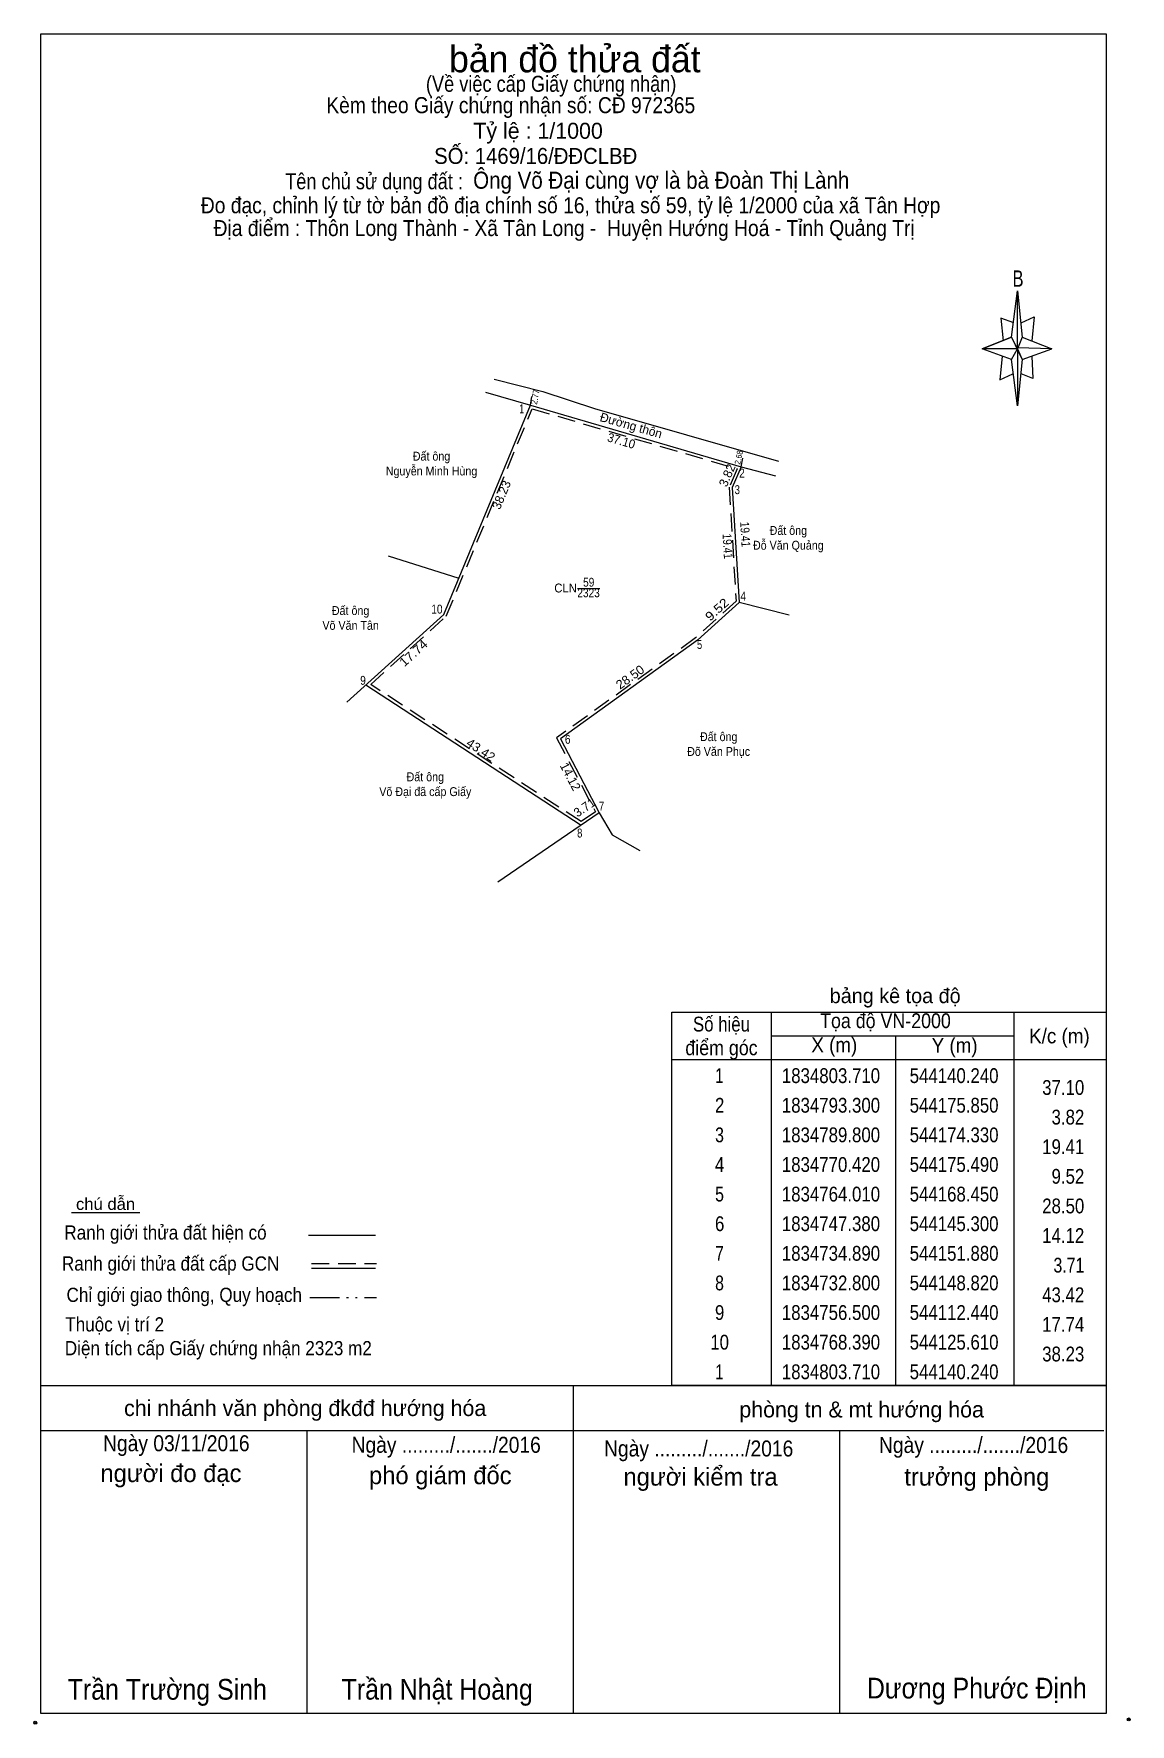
# Model space of a CAD drawing. Header units: metres. Extents: x 543220 to 544281, y 1834574 to 1835238.
# Drawn here: x 544095.3 to 544280.5, y 1834941.8 to 1835227.2 of the extents above; entities that cross this region are included whole.
import ezdxf
from ezdxf.enums import TextEntityAlignment as Align

# ---------------------------------------------------------------- set-up
doc = ezdxf.new("R2010")
doc.units = ezdxf.units.M
doc.header["$PDMODE"] = 32
doc.header["$PDSIZE"] = 0.5
for name, pattern in [('DASH_DOUBLE_DOT', [9.2, 5, -1.2, 0.3, -1.2, 0.3, -1.2]), ('MEDIUM_DASHED', [4.5, 3, -1.5]), ('SHORT_DASHED', [2.7, 1.5, -1.2])]:
    doc.linetypes.add(name, pattern=pattern)
for name, color, linetype, lineweight in [('1', 7, 'Continuous', 13), ('10', 7, 'Continuous', 13), ('16', 7, 'Continuous', 25), ('23', 7, 'Continuous', 13), ('3', 7, 'Continuous', 13), ('5', 7, 'Continuous', 13), ('63', 7, 'Continuous', 13)]:
    doc.layers.add(name, color=color, linetype=linetype, lineweight=lineweight)
doc.layers.add('34', color=7, linetype='Continuous')

msp = doc.modelspace()

# ---------------------------------------------------------------- texts
at = {"layer": '3'}
for s, height, rotation, width, p in [('2.77', 1.093, 79.824, 0.9, (544180.501, 1835165.828)), ('2.68', 0.9841, 78.397, 0.9, (544214.849, 1835155.616)), ('19.41', 1.5, 273.425, 0.85, (544214.728, 1835142.665))]:
    msp.add_text(s, height=height, rotation=rotation, dxfattribs=dict(at, width=width)).set_placement(p, align=Align.CENTER)
msp.add_text('Đường thôn', height=1.5, rotation=344.079, dxfattribs=at).set_placement((544195.974, 1835160.394), align=Align.CENTER)
for s, width, p in [('Đất ông', 0.9, (544162.46, 1835155.17)), ('Nguyễn Minh Hùng', 0.9, (544162.465, 1835152.67)), ('Đỗ Văn Quảng', 0.9, (544222.745, 1835140.13)), ('Đất ông', 0.9, (544222.75, 1835142.63)), ('CLN', 0.95, (544185.11, 1835132.91)), ('2323', 0.85, (544188.995, 1835132.1)), ('59', 0.85, (544189.02, 1835133.88)), ('Đất ông', 0.9, (544148.79, 1835129.1)), ('Võ Văn Tân', 0.9, (544148.795, 1835126.6)), ('Đất ông', 0.9, (544210.98, 1835107.81)), ('Đõ Văn Phục', 0.9, (544210.975, 1835105.31))]:
    msp.add_text(s, height=1.5, dxfattribs=dict(at, width=width)).set_placement(p, align=Align.CENTER)
at = {"layer": '34', "width": 0.9}
msp.add_text('Ông Võ Đại cùng vợ là bà Đoàn Thị Lành', height=2.88, dxfattribs=at).set_placement((544169.5, 1835201.07))
for s, p in [('Đất ông', (544161.41, 1835101.03)), ('Võ Đại đã cấp Giấy', (544161.41, 1835098.53))]:
    msp.add_text(s, height=1.5, dxfattribs=at).set_placement(p, align=Align.CENTER)
at = {"layer": '5'}
for s, height, p in [('bản đồ thửa đất', 4.5, (544186.67, 1835220.73)), ('Tỷ lệ : 1/1000', 2.7, (544180.465, 1835209.51)), ('bảng kê tọa độ', 2.5, (544240.8, 1835063.57)), ('chi nhánh văn phòng đkđđ hướng hóa', 2.7, (544141.11, 1834993.86)), ('phòng tn & mt hướng hóa', 2.7, (544235.13, 1834993.62)), ('người đo đạc', 3, (544118.435, 1834982.71)), ('phó giám đốc', 3, (544163.94, 1834982.35)), ('người kiểm tra', 3, (544207.915, 1834982.11)), ('trưởng phòng', 3, (544254.595, 1834982.11))]:
    msp.add_text(s, height=height, dxfattribs=at).set_placement(p, align=Align.CENTER)
for s, height, width, p in [('(Về việc cấp Giấy chứng nhận)', 2.7, 0.85, (544182.675, 1835217.44)), ('Kèm theo Giấy chứng nhận số: CĐ 972365', 2.7, 0.9, (544175.85, 1835213.83)), ('SỐ: 1469/16/ĐĐCLBĐ', 2.7, 0.95, (544180.065, 1835205.26)), ('Tên chủ sử dụng đất :', 2.7, 0.85, (544152.75, 1835200.98)), ('Đo đạc, chỉnh lý từ tờ bản đồ địa chính số 16, thửa số 59, tỷ lệ 1/2000 của xã Tân Hợp', 2.7, 0.9, (544185.96, 1835196.93)), ('Địa điểm : Thôn Long Thành - Xã Tân Long -  Huyện Hướng Hoá - Tỉnh Quảng Trị ', 2.7, 0.9, (544185.325, 1835193.08)), ('B', 2.755, 0.75, (544261.56, 1835184.53)), ('chú dẫn', 2, 1.05, (544107.39, 1835028.66)), ('Ranh giới thửa đất hiện có ', 2.4, 0.9, (544117.91, 1835023.65)), ('Ranh giới thửa đất cấp GCN', 2.4, 0.9, (544118.38, 1835018.41)), ('Chỉ giới giao thông, Quy hoạch', 2.4, 0.9, (544120.685, 1835013.12)), ('Thuộc vị trí 2', 2.4, 0.9, (544108.925, 1835008.14)), ('Diện tích cấp Giấy chứng nhận 2323 m2', 2.4, 0.9, (544126.44, 1835004.12)), ('Ngày 03/11/2016', 2.7, 0.9, (544119.345, 1834987.91)), ('Ngày ........./......./2016', 2.7, 0.9, (544164.94, 1834987.65)), ('Ngày ........./......./2016', 2.7, 0.9, (544207.6, 1834987.03)), ('Ngày ........./......./2016', 2.7, 0.9, (544254.05, 1834987.62)), ('Trần Trường Sinh', 3.5, 0.9, (544117.82, 1834945.97)), ('Trần Nhật Hoàng', 3.5, 0.9, (544163.42, 1834945.98)), ('Dương Phước Định', 3.5, 0.9, (544254.59, 1834946.17))]:
    msp.add_text(s, height=height, dxfattribs=dict(at, width=width)).set_placement(p, align=Align.CENTER)
at = {"layer": '63'}
for s, height, width, p in [(' 1', 1.5, 0.75, (544178.11, 1835163.17)), (' 2', 1.5, 0.85, (544215.39, 1835152.31)), (' 3', 1.5, 0.8, (544214.57, 1835149.51)), (' 10', 1.5, 0.85, (544164.32, 1835129.35)), (' 4', 1.5, 0.85, (544215.59, 1835131.52)), (' 5', 1.5, 0.8, (544208.2, 1835123.37)), (' 9', 1.5, 0.85, (544151.36, 1835117.32)), (' 6', 1.5, 0.85, (544185.95, 1835107.36)), (' 7', 1.5, 0.8, (544191.63, 1835096.06)), (' 8', 1.5, 0.8, (544187.95, 1835091.54)), ('37.10', 2.5, 0.85, (544272.75, 1835048.08)), ('3.82', 2.5, 0.85, (544272.75, 1835043.08)), ('19.41', 2.5, 0.85, (544272.75, 1835038.08)), ('9.52', 2.5, 0.85, (544272.75, 1835033.08)), ('28.50', 2.5, 0.85, (544272.75, 1835028.08)), ('14.12', 2.5, 0.85, (544272.75, 1835023.08)), ('3.71', 2.5, 0.8, (544272.75, 1835018.08)), ('43.42', 2.5, 0.85, (544272.75, 1835013.08)), ('17.74', 2.5, 0.85, (544272.75, 1835008.08)), ('38.23', 2.5, 0.85, (544272.75, 1835003.08))]:
    msp.add_text(s, height=height, dxfattribs=dict(at, width=width)).set_placement(p, align=Align.RIGHT)
for s, rotation, width, p in [('37.10', 343.705, 0.95, (544194.325, 1835157.796)), ('19.41', 273.425, 0.85, (544211.748, 1835140.675)), ('9.52', 42.318, 1.15, (544211.19, 1835129.473)), ('17.74', 42.076, 1.1, (544159.907, 1835122.112)), ('28.50', 35.692, 1.05, (544196.447, 1835118.016)), ('43.42', 326.917, 1.05, (544170.381, 1835105.697))]:
    msp.add_text(s, height=1.5, rotation=rotation, dxfattribs=dict(at, width=width)).set_placement(p, align=Align.CENTER)
for s, rotation, p in [('3.82', 66.525, (544213.1, 1835152.391)), ('38.23', 67.5, (544174.967, 1835149.103)), ('14.12', 297.781, (544185.256, 1835101.47)), ('3.71', 34.333, (544188.727, 1835095.993))]:
    msp.add_text(s, height=1.5, rotation=rotation, dxfattribs=at).set_placement(p, align=Align.CENTER)
for s, width, p in [('Số hiệu', 0.85, (544211.45, 1835058.78)), ('Tọa độ VN-2000', 0.9, (544239.16, 1835059.35)), ('K/c (m)', 0.95, (544268.55, 1835056.78)), ('điểm góc', 0.9, (544211.45, 1835054.78)), ('X (m)', 0.95, (544230.51, 1835055.27)), ('Y (m)', 0.95, (544250.845, 1835055.19)), (' 1', 0.75, (544210.745, 1835050.08)), ('1834803.710', 0.85, (544229.95, 1835050.08)), ('544140.240', 0.85, (544250.755, 1835050.08)), (' 2', 0.85, (544210.75, 1835045.08)), ('1834793.300', 0.85, (544229.95, 1835045.08)), ('544175.850', 0.85, (544250.755, 1835045.08)), (' 3', 0.8, (544210.75, 1835040.08)), ('1834789.800', 0.85, (544229.95, 1835040.08)), ('544174.330', 0.85, (544250.755, 1835040.08)), (' 4', 0.85, (544210.745, 1835035.08)), ('1834770.420', 0.85, (544229.95, 1835035.08)), ('544175.490', 0.85, (544250.755, 1835035.08)), (' 5', 0.8, (544210.75, 1835030.08)), ('1834764.010', 0.85, (544229.95, 1835030.08)), ('544168.450', 0.85, (544250.755, 1835030.08)), (' 6', 0.85, (544210.75, 1835025.08)), ('1834747.380', 0.85, (544229.95, 1835025.08)), ('544145.300', 0.85, (544250.755, 1835025.08)), (' 7', 0.8, (544210.75, 1835020.08)), ('1834734.890', 0.85, (544229.95, 1835020.08)), ('544151.880', 0.85, (544250.755, 1835020.08)), (' 8', 0.8, (544210.75, 1835015.08)), ('1834732.800', 0.85, (544229.95, 1835015.08)), ('544148.820', 0.85, (544250.755, 1835015.08)), (' 9', 0.85, (544210.745, 1835010.08)), ('1834756.500', 0.85, (544229.95, 1835010.08)), ('544112.440', 0.85, (544250.755, 1835010.08)), (' 10', 0.85, (544210.745, 1835005.08)), ('1834768.390', 0.85, (544229.95, 1835005.08)), ('544125.610', 0.85, (544250.755, 1835005.08)), (' 1', 0.75, (544210.745, 1835000.08)), ('1834803.710', 0.85, (544229.95, 1835000.08)), ('544140.240', 0.85, (544250.755, 1835000.08))]:
    msp.add_text(s, height=2.5, dxfattribs=dict(at, width=width)).set_placement(p, align=Align.CENTER)

# ---------------------------------------------------------------- linework, layer by layer
at = {"layer": '1', "linetype": 'MEDIUM_DASHED'}
msp.add_lwpolyline([(544179.46, 1835163.92), (544214.1, 1835153.8), (544212.75, 1835150.71), (544213.91, 1835131.45), (544207.06, 1835125.22), (544183.58, 1835108.35), (544190.16, 1835095.87), (544187.74, 1835094.22), (544152.19, 1835117.38), (544164.96, 1835128.91)], close=True, dxfattribs=at)
at = {"layer": '10'}
for p, q in [((544171.57, 1835166.71), (544179.17, 1835164.53)), ((544181.25, 1835166.86), (544189.97, 1835163.98)), ((544213.26, 1835150.62), (544214.42, 1835131.24)), ((544155.11, 1835139.09), (544167.07, 1835135.31)), ((544222.9, 1835129.08), (544214.42, 1835131.24)), ((544164.54, 1835129.21), (544148.13, 1835114.4)), ((544190.81, 1835095.71), (544173.68, 1835084.01)), ((544190.81, 1835095.71), (544192.99, 1835092)), ((544192.99, 1835092), (544197.67, 1835089.37))]:
    msp.add_line(p, q, dxfattribs=at)
msp.add_lwpolyline([(544214.42, 1835131.24), (544207.38, 1835124.83), (544184.23, 1835108.2), (544190.81, 1835095.71)], dxfattribs=at)
at = {"layer": '16'}
msp.add_line((544113.19, 1835028.14), (544101.65, 1835028.14), dxfattribs=at)
at = {"layer": '23'}
for p, q in [((544173.02, 1835168.91), (544181.25, 1835166.86)), ((544171.57, 1835166.71), (544179.17, 1835164.53)), ((544179.17, 1835164.53), (544214.78, 1835154.12)), ((544189.97, 1835163.98), (544221.1, 1835155.1)), ((544214.78, 1835154.12), (544220.58, 1835152.6))]:
    msp.add_line(p, q, dxfattribs=at)
at = {"layer": '3', "linetype": 'SHORT_DASHED'}
for p, q in [((544179.17, 1835164.53), (544179.66, 1835167.26)), ((544214.78, 1835154.12), (544215.32, 1835156.75))]:
    msp.add_line(p, q, dxfattribs=at)
at = {"layer": '3'}
for p, q in [((544164.54, 1835129.21), (544179.17, 1835164.53)), ((544214.78, 1835154.12), (544213.26, 1835150.62)), ((544187.1, 1835133.57), (544190.89, 1835133.57)), ((544151.37, 1835117.32), (544187.75, 1835093.62))]:
    msp.add_line(p, q, dxfattribs=at)
at = {"layer": '5'}
for p, q in [((544260.47, 1835176.02), (544261.47, 1835183.82)), ((544260.47, 1835172.22), (544255.47, 1835174.02)), ((544262.27, 1835176.02), (544267.27, 1835174.02)), ((544262.27, 1835172.22), (544261.47, 1835164.42)), ((544263.87, 1835172.82), (544264.07, 1835169.02)), ((544264.07, 1835169.02), (544262.07, 1835169.82)), ((544141.65, 1835024.41), (544153.01, 1835024.41)), ((544142.16, 1835018.81), (544153.01, 1835018.81)), ((544096.46, 1834999.03), (544276.46, 1834999.03)), ((544096.46, 1834999.03), (544276.46, 1834999.03)), ((544186.46, 1834943.63), (544186.46, 1834999.03)), ((544096.46, 1834991.43), (544276.06, 1834991.43)), ((544096.46, 1834991.43), (544276.06, 1834991.43)), ((544141.46, 1834943.63), (544141.46, 1834991.43)), ((544231.46, 1834943.63), (544231.46, 1834991.43)), ((544276.46, 1834943.63), (544096.46, 1834943.63))]:
    msp.add_line(p, q, dxfattribs=at)
at = {"layer": '5', "linetype": 'MEDIUM_DASHED'}
msp.add_line((544142.16, 1835019.61), (544153.19, 1835019.61), dxfattribs=at)
at = {"layer": '5', "linetype": 'DASH_DOUBLE_DOT', "lineweight": 25}
msp.add_line((544141.91, 1835013.88), (544153.19, 1835013.88), dxfattribs=at)
at = {"layer": '5'}
for points in [[(544096.46, 1835227.23), (544276.46, 1835227.23), (544276.46, 1834943.63), (544096.46, 1834943.63)], [(544261.47, 1835183.82), (544262.27, 1835176.02), (544261.47, 1835174.02)], [(544261.47, 1835174.02), (544255.47, 1835174.02), (544260.47, 1835176.02), (544262.27, 1835172.22), (544267.27, 1835174.02), (544261.47, 1835174.22)], [(544261.47, 1835174.02), (544261.47, 1835164.42), (544260.47, 1835172.22)]]:
    msp.add_lwpolyline(points, close=True, dxfattribs=at)
for points in [[(544260.87, 1835178.42), (544258.67, 1835179.22), (544259.07, 1835175.42)], [(544262.07, 1835178.42), (544264.27, 1835179.42), (544263.87, 1835175.42)], [(544261.47, 1835174.02), (544260.47, 1835176.02), (544255.47, 1835174.02)], [(544261.47, 1835174.02), (544262.27, 1835172.22), (544267.27, 1835174.02)], [(544258.87, 1835172.82), (544258.47, 1835168.82), (544260.67, 1835169.82)]]:
    msp.add_lwpolyline(points, dxfattribs=at)
for p in [(544095.51, 1834942.08), (544280.26, 1834942.63)]:
    msp.add_point(p, dxfattribs=at)
at = {"layer": '63'}
for p, q in [((544219.86, 1835062.03), (544219.86, 1834999.03)), ((544260.86, 1835062.03), (544260.86, 1834999.03)), ((544219.86, 1835058.03), (544260.86, 1835058.03)), ((544240.86, 1835058.03), (544240.86, 1834999.03)), ((544203.06, 1835054.03), (544276.46, 1835054.03))]:
    msp.add_line(p, q, dxfattribs=at)
msp.add_lwpolyline([(544203.06, 1835062.03), (544276.46, 1835062.03), (544276.46, 1834999.03), (544203.06, 1834999.03)], close=True, dxfattribs=at)

msp.set_redraw_order([(e.dxf.handle, doc.entitydb.next_handle()) for e in msp.query("TEXT MTEXT ATTDEF DIMENSION ARC_DIMENSION")])  # texts and dimensions are drawn at this point

doc.saveas('drawing.dxf')
